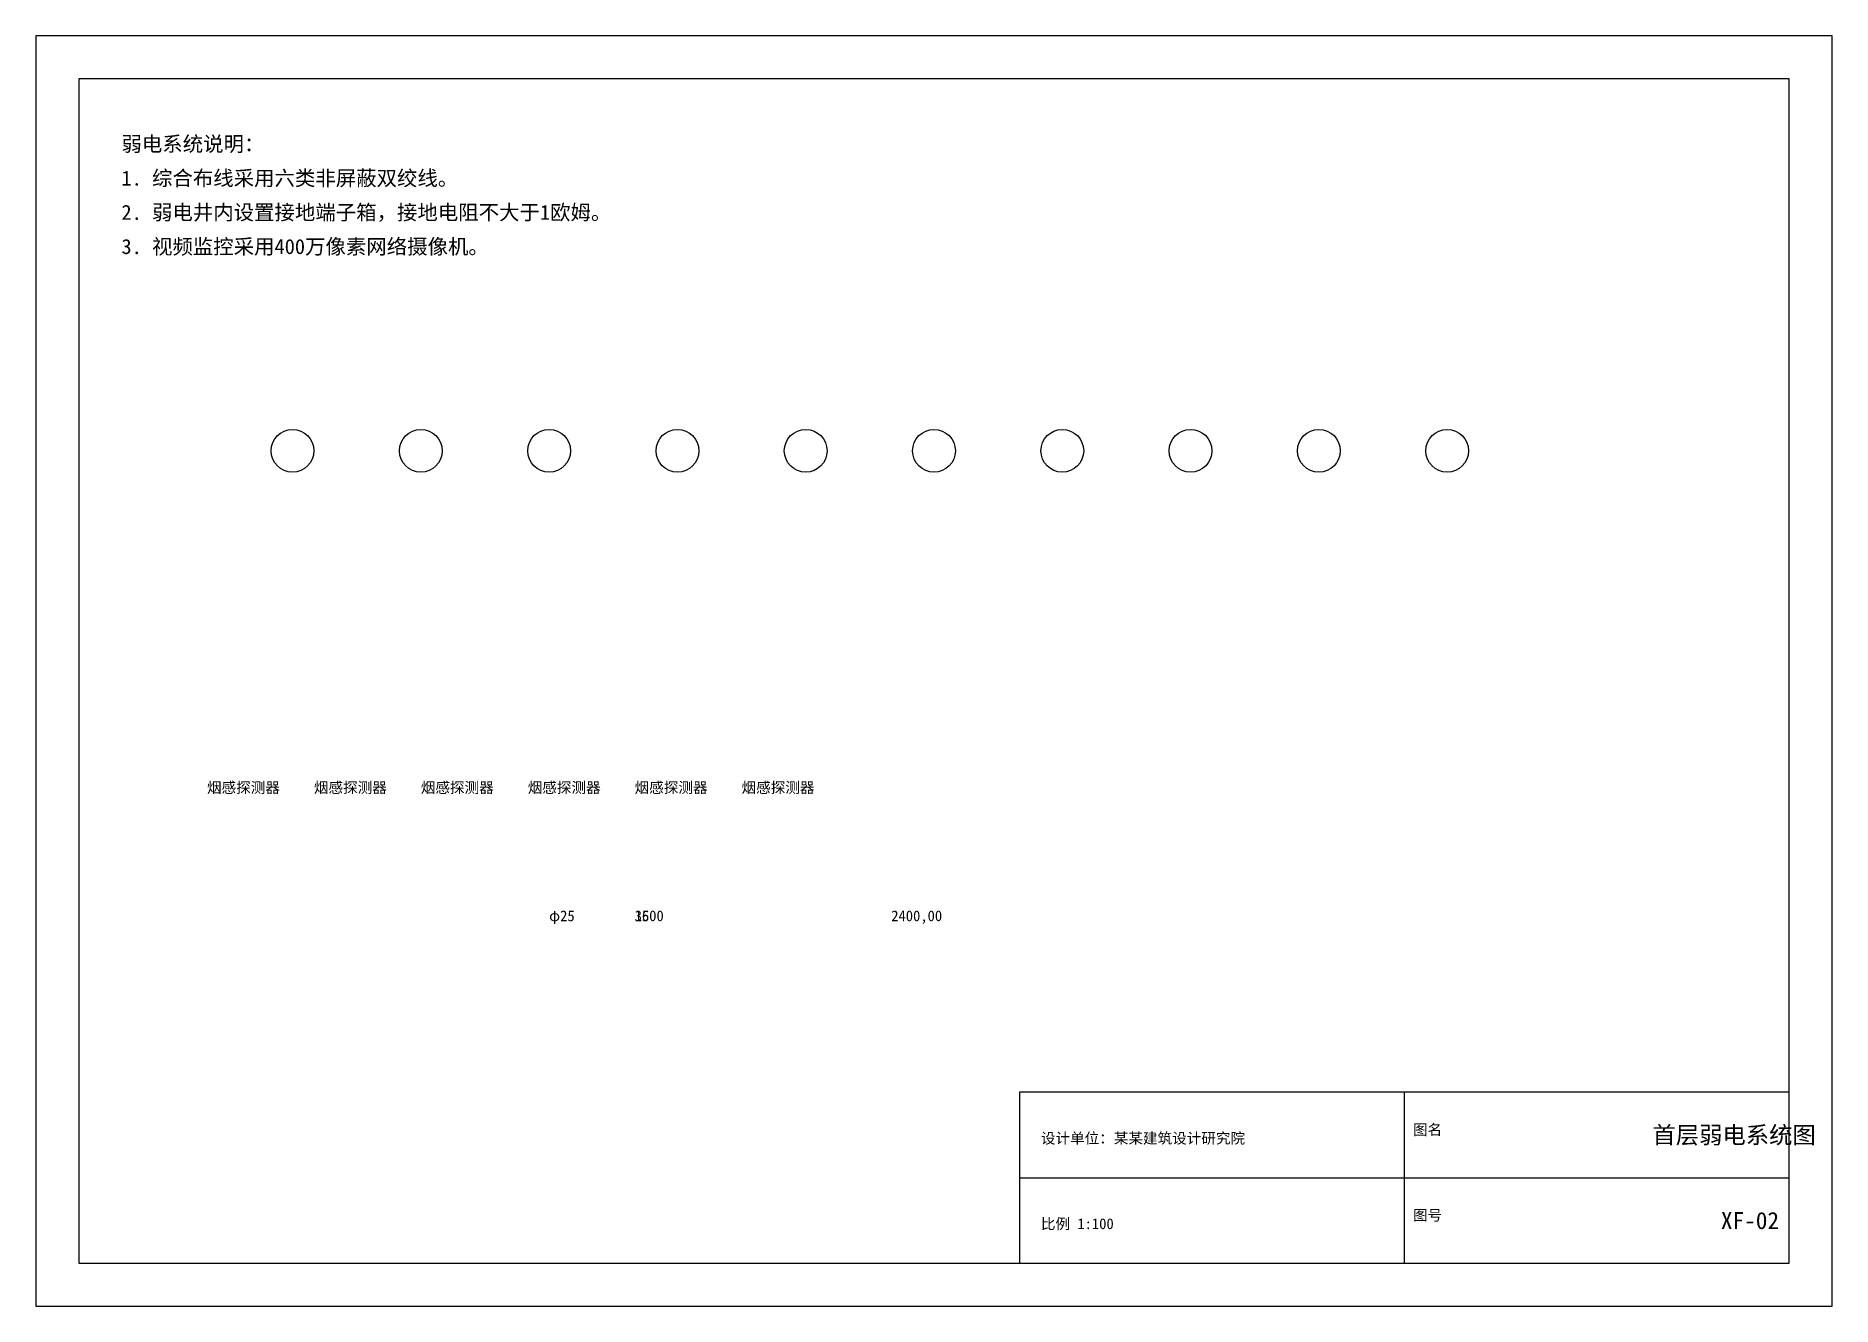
# Model space of a CAD drawing. Header units: metres. Extents: x 0 to 92000, y 0 to 29700.
# Drawn here: x 50000 to 92000, y 0 to 29700 of the extents above; entities that cross this region are included whole.
import ezdxf

# ---------------------------------------------------------------- set-up
doc = ezdxf.new("R2010")
doc.units = ezdxf.units.M
doc.styles.add('CN', font='simsun.ttf')

msp = doc.modelspace()

# ---------------------------------------------------------------- texts
at = {"style": 'CN'}
for s, height, p in [('弱电系统说明：', 350, (52000, 27000)), ('1. 综合布线采用六类非屏蔽双绞线。', 350, (52000, 26200)), ('2. 弱电井内设置接地端子箱，接地电阻不大于1欧姆。', 350, (52000, 25400)), ('3. 视频监控采用400万像素网络摄像机。', 350, (52000, 24600)), ('烟感探测器', 250, (54000, 12000)), ('烟感探测器', 250, (56500, 12000)), ('烟感探测器', 250, (59000, 12000)), ('烟感探测器', 250, (61500, 12000)), ('烟感探测器', 250, (64000, 12000)), ('烟感探测器', 250, (66500, 12000)), ('φ25', 250, (62000, 9000)), ('3600', 250, (64000, 9000)), ('1500', 250, (64000, 9000)), ('2400,00', 250, (70000, 9000)), ('图名', 250, (82200, 4000)), ('首层弱电系统图', 400, (87800, 3800)), ('设计单位：某某建筑设计研究院', 250, (73500, 3800)), ('图号', 250, (82200, 2000)), ('XF-02', 400, (89400, 1800)), ('比例 1:100', 250, (73500, 1800))]:
    msp.add_text(s, height=height, dxfattribs=at).set_placement(p)

# ---------------------------------------------------------------- blocks, each defined once
blk = doc.blocks.new('A3图框')
for p, q in [((320, 10), (320, 50)), ((230, 30), (410, 30))]:
    blk.add_line(p, q)
for points in [[(0, 0), (420, 0), (420, 297), (0, 297)], [(10, 10), (410, 10), (410, 287), (10, 287)], [(230, 10), (410, 10), (410, 50), (230, 50)]]:
    blk.add_lwpolyline(points, close=True)

# ---------------------------------------------------------------- linework, layer by layer
for centre in [(56000, 20000), (59000, 20000), (62000, 20000), (65000, 20000), (68000, 20000), (71000, 20000), (74000, 20000), (77000, 20000), (80000, 20000), (83000, 20000)]:
    msp.add_circle(centre, 500)

# ---------------------------------------------------------------- block references
at = {"xscale": 100, "yscale": 100}
msp.add_blockref('A3图框', (50000, 0), dxfattribs=at)

msp.set_redraw_order([(e.dxf.handle, doc.entitydb.next_handle()) for e in msp.query("TEXT MTEXT ATTDEF DIMENSION ARC_DIMENSION")])  # texts and dimensions are drawn at this point

doc.saveas('drawing.dxf')
